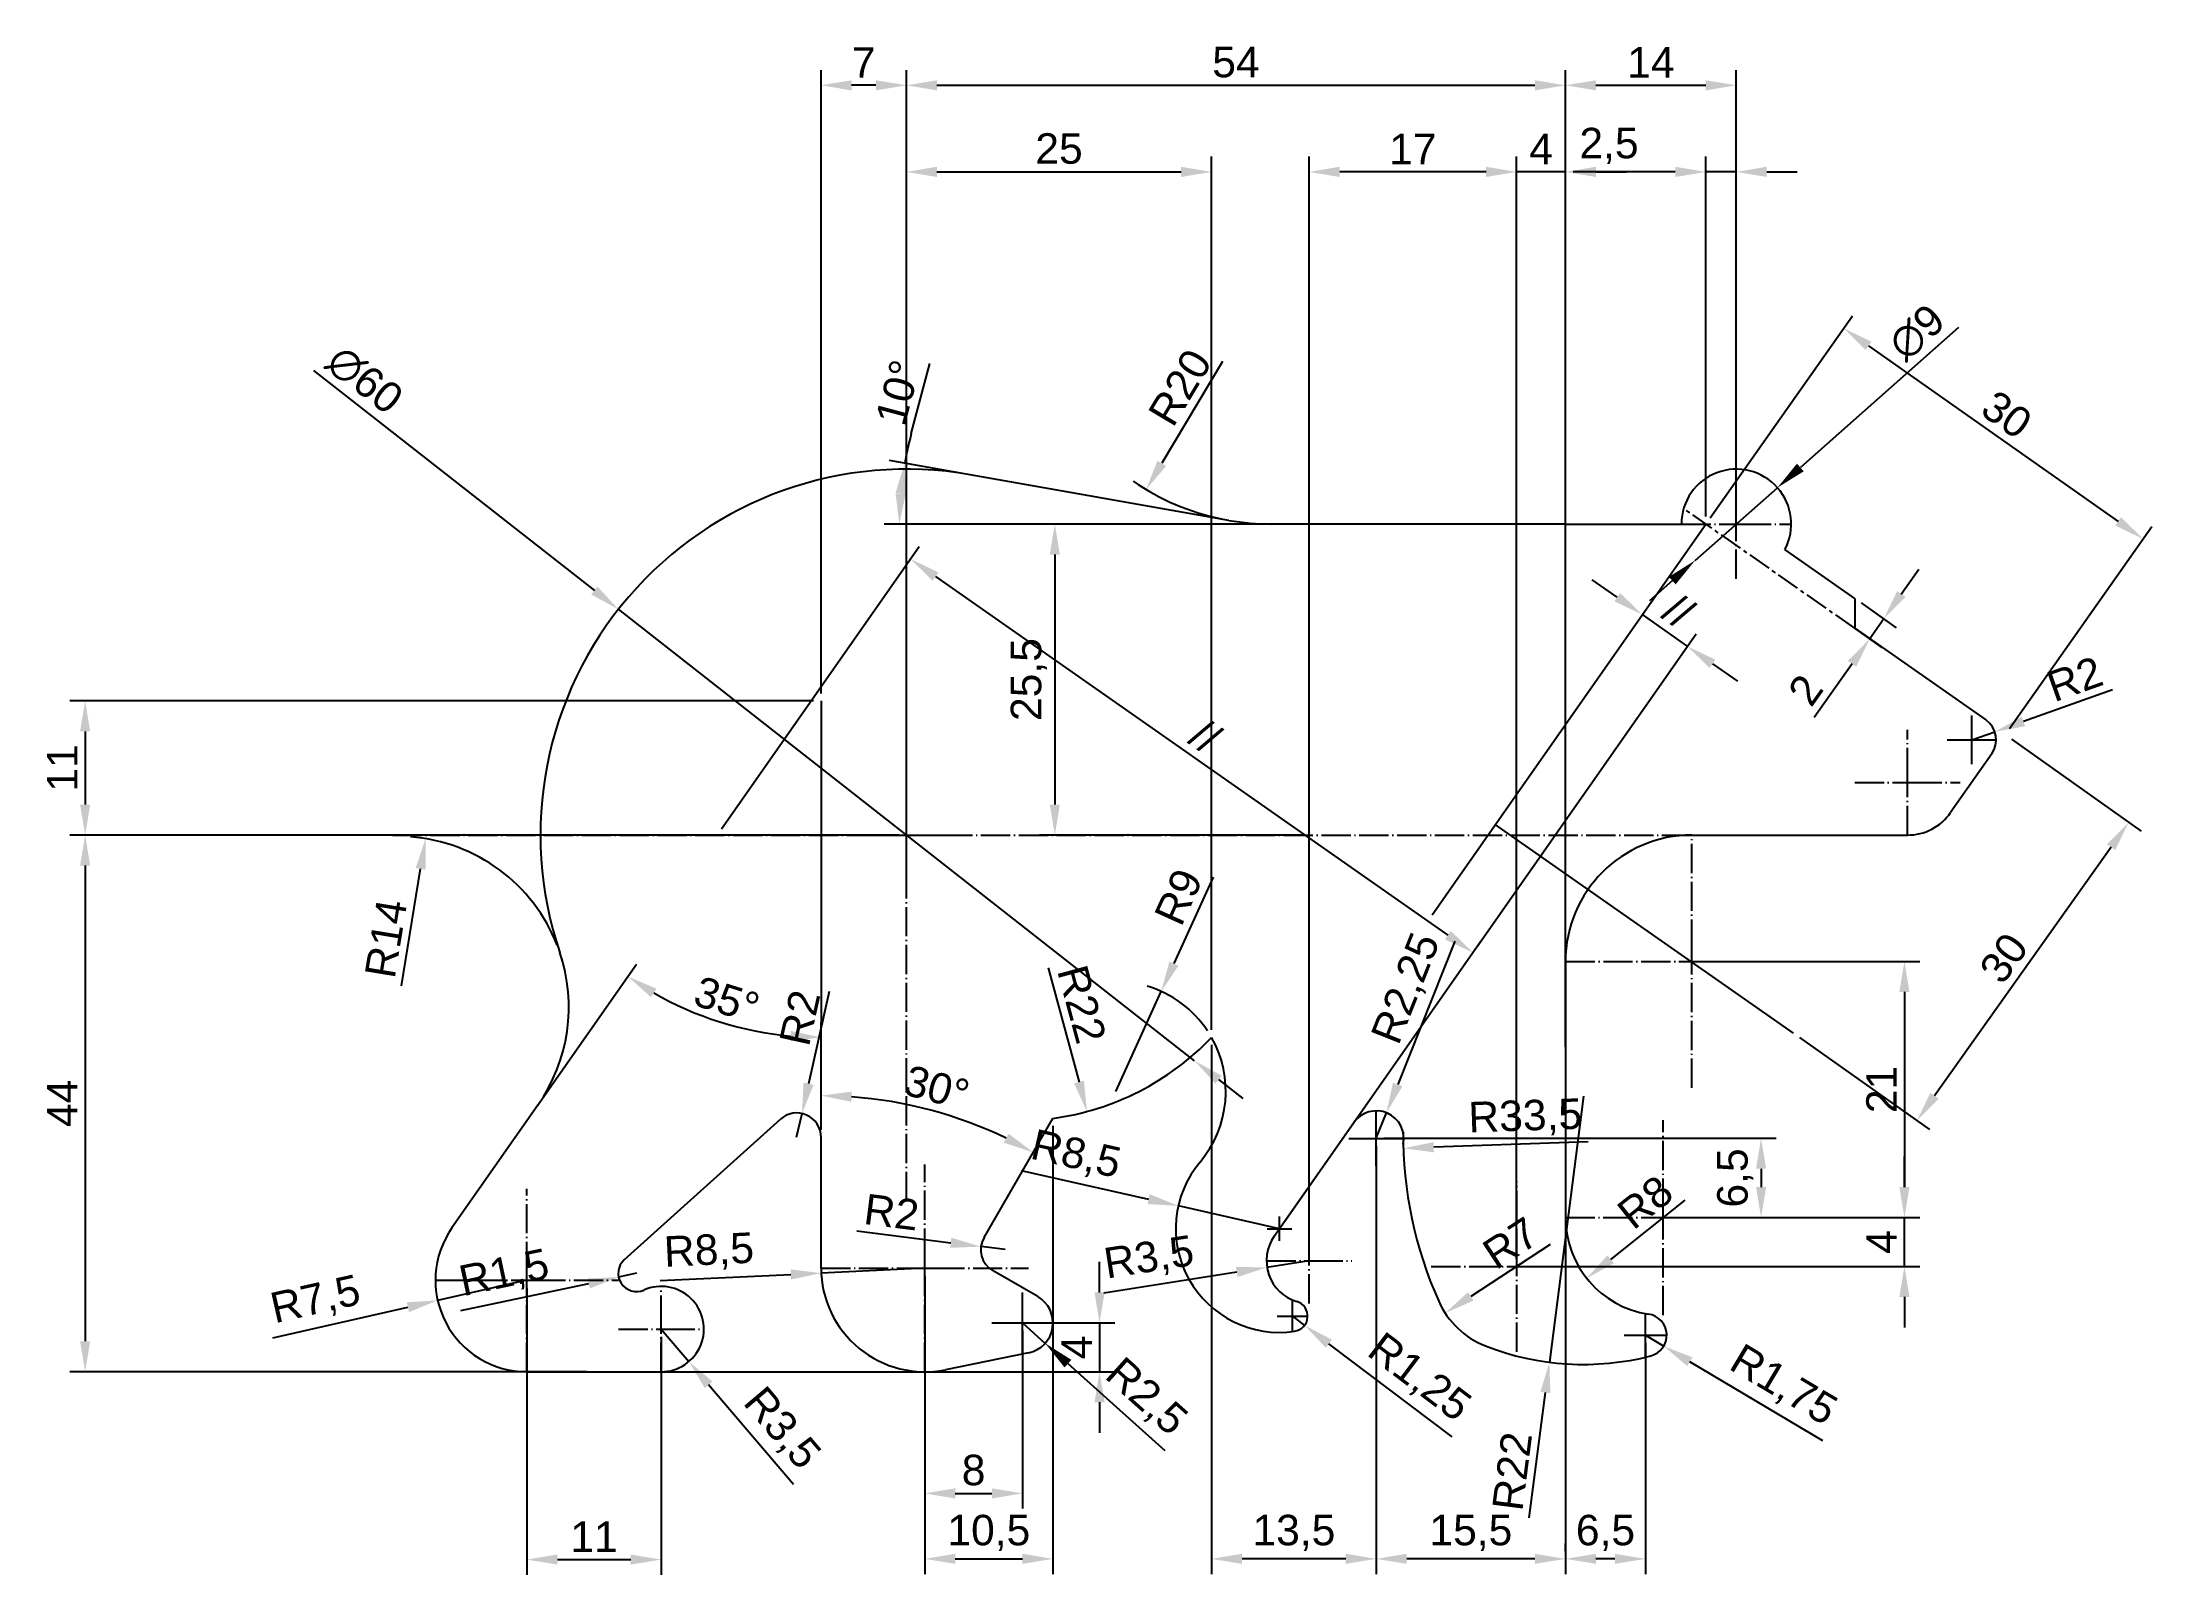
# Model space of a CAD drawing. Header units: millimetres. Extents: x 25 to 198, y 59 to 185.
import ezdxf

# ---------------------------------------------------------------- set-up
doc = ezdxf.new("R2010")
doc.units = ezdxf.units.MM
doc.linetypes.add('ACAD_ISO04W100', pattern=[30, 24, -3, 0, -3])
doc.linetypes.add('CENTER2', pattern=[28.575, 19.05, -3.175, 3.175, -3.175])
for name, color, linetype in [('koty', 3, 'Continuous'), ('koty kružnice', 3, 'Continuous'), ('medved', 7, 'Continuous'), ('osy', 2, 'Continuous')]:
    doc.layers.add(name, color=color, linetype=linetype)
doc.styles.get("Standard").update_dxf_attribs({"font": 'arial.ttf'})
doc.dimstyles.new('ISO-25', dxfattribs={"dimtxt": 2.5, "dimasz": 2.5, "dimexe": 1.25, "dimexo": 0.625, "dimtad": 1, "dimtxsty": 'Standard', "dimcen": 2.5, "dimadec": 0, "dimazin": 0, "dimtfac": 1, "dimtmove": 0, "dimatfit": 3, "dimfxl": 1, "dimarcsym": 0})

msp = doc.modelspace()

# ---------------------------------------------------------------- blocks, each defined once
blk = doc.blocks.new('*U6')
at = {"layer": 'osy', "color": 0, "linetype": 'ACAD_ISO04W100', "ltscale": 0.1, "transparency": 16777216}
for p, q in [((0, 0.75), (0, 7.5)), ((-7.5, 0), (-0.75, 0)), ((0.75, 0), (7.5, 0)), ((0, -7.5), (0, -0.75))]:
    blk.add_line(p, q, dxfattribs=at)
at = {"layer": 'osy', "color": 0, "linetype": 'Continuous', "ltscale": 0.1, "transparency": 16777216}
for p, q in [((-0.75, 0), (0.75, 0)), ((0, -0.75), (0, 0.75))]:
    blk.add_line(p, q, dxfattribs=at)
blk = doc.blocks.new('*U7')
at = {"layer": 'osy', "color": 0, "linetype": 'ACAD_ISO04W100', "ltscale": 0.1, "transparency": 16777216}
for p, q in [((0, 0.35), (0, 3.5)), ((-3.5, 0), (-0.35, 0)), ((0.35, 0), (3.5, 0)), ((0, -3.5), (0, -0.35))]:
    blk.add_line(p, q, dxfattribs=at)
at = {"layer": 'osy', "color": 0, "linetype": 'Continuous', "ltscale": 0.1, "transparency": 16777216}
for p, q in [((-0.35, 0), (0.35, 0)), ((0, -0.35), (0, 0.35))]:
    blk.add_line(p, q, dxfattribs=at)
blk = doc.blocks.new('*U8')
at = {"layer": 'osy', "color": 0, "linetype": 'ACAD_ISO04W100', "ltscale": 0.1, "transparency": 16777216}
for p, q in [((0, 0.85), (0, 8.5)), ((-8.5, 0), (-0.85, 0)), ((0.85, 0), (8.5, 0)), ((0, -8.5), (0, -0.85))]:
    blk.add_line(p, q, dxfattribs=at)
at = {"layer": 'osy', "color": 0, "linetype": 'Continuous', "ltscale": 0.1, "transparency": 16777216}
for p, q in [((-0.85, 0), (0.85, 0)), ((0, -0.85), (0, 0.85))]:
    blk.add_line(p, q, dxfattribs=at)
blk = doc.blocks.new('*U9')
at = {"layer": 'osy', "color": 0, "linetype": 'ACAD_ISO04W100', "ltscale": 0.1, "transparency": 16777216}
for p, q in [((0, 3), (0, 34.48)), ((-42.11, 0), (-3, 0)), ((3, 0), (71.41, 0)), ((0, -30), (0, -3))]:
    blk.add_line(p, q, dxfattribs=at)
at = {"layer": 'osy', "color": 0, "linetype": 'Continuous', "ltscale": 0.1, "transparency": 16777216}
for p, q in [((0, -3), (0, 3)), ((-3, 0), (3, 0))]:
    blk.add_line(p, q, dxfattribs=at)
blk = doc.blocks.new('*U10')
at = {"layer": 'osy', "color": 0, "linetype": 'ACAD_ISO04W100', "ltscale": 0.1, "transparency": 16777216}
for p, q in [((0, 0.45), (0, 4.5)), ((-4.5, 0), (-0.45, 0)), ((0.45, 0), (4.5, 0)), ((0, -4.5), (0, -0.45))]:
    blk.add_line(p, q, dxfattribs=at)
at = {"layer": 'osy', "color": 0, "linetype": 'Continuous', "ltscale": 0.1, "transparency": 16777216}
for p, q in [((-0.45, 0), (0.45, 0)), ((0, -0.45), (0, 0.45))]:
    blk.add_line(p, q, dxfattribs=at)
blk = doc.blocks.new('*U11')
at = {"layer": 'osy', "color": 0, "linetype": 'ACAD_ISO04W100', "ltscale": 0.1, "transparency": 16777216}
for p, q in [((0, 0.8), (0, 8)), ((-8, 0), (-0.8, 0)), ((0.8, 0), (8, 0)), ((0, -8), (0, -0.8))]:
    blk.add_line(p, q, dxfattribs=at)
at = {"layer": 'osy', "color": 0, "linetype": 'Continuous', "ltscale": 0.1, "transparency": 16777216}
for p, q in [((-0.8, 0), (0.8, 0)), ((0, -0.8), (0, 0.8))]:
    blk.add_line(p, q, dxfattribs=at)
blk = doc.blocks.new('*U12')
at = {"layer": 'osy', "color": 0, "linetype": 'ACAD_ISO04W100', "ltscale": 0.1, "transparency": 16777216}
for p, q in [((0, 1.04), (0, 10.36)), ((-10.36, 0), (-1.04, 0)), ((1.04, 0), (10.36, 0)), ((0, -10.36), (0, -1.04))]:
    blk.add_line(p, q, dxfattribs=at)
at = {"layer": 'osy', "color": 0, "linetype": 'Continuous', "ltscale": 0.1, "transparency": 16777216}
for p, q in [((-1.04, 0), (1.04, 0)), ((0, -1.04), (0, 1.04))]:
    blk.add_line(p, q, dxfattribs=at)
blk = doc.blocks.new('*U13')
at = {"layer": 'osy', "color": 0, "linetype": 'ACAD_ISO04W100', "ltscale": 0.1, "transparency": 16777216}
for p, q in [((0, 0.2), (0, 2)), ((-2, 0), (-0.2, 0)), ((0.2, 0), (2, 0)), ((0, -2), (0, -0.2))]:
    blk.add_line(p, q, dxfattribs=at)
at = {"layer": 'osy', "color": 0, "linetype": 'Continuous', "ltscale": 0.1, "transparency": 16777216}
for p, q in [((-0.2, 0), (0.2, 0)), ((0, -0.2), (0, 0.2))]:
    blk.add_line(p, q, dxfattribs=at)
blk = doc.blocks.new('*U14')
at = {"layer": 'osy', "color": 0, "linetype": 'ACAD_ISO04W100', "ltscale": 0.1, "transparency": 16777216}
for p, q in [((0, 0.43), (0, 4.32)), ((-4.32, 0), (-0.43, 0)), ((0.43, 0), (4.32, 0)), ((0, -4.32), (0, -0.43))]:
    blk.add_line(p, q, dxfattribs=at)
at = {"layer": 'osy', "color": 0, "linetype": 'Continuous', "ltscale": 0.1, "transparency": 16777216}
for p, q in [((-0.43, 0), (0.43, 0)), ((0, -0.43), (0, 0.43))]:
    blk.add_line(p, q, dxfattribs=at)
blk = doc.blocks.new('*U15')
at = {"layer": 'osy', "color": 0, "linetype": 'ACAD_ISO04W100', "ltscale": 0.1, "transparency": 16777216}
for p, q in [((0, 0.175), (0, 1.75)), ((-1.75, 0), (-0.175, 0)), ((0.175, 0), (1.75, 0)), ((0, -1.75), (0, -0.175))]:
    blk.add_line(p, q, dxfattribs=at)
at = {"layer": 'osy', "color": 0, "linetype": 'Continuous', "ltscale": 0.1, "transparency": 16777216}
for p, q in [((-0.175, 0), (0.175, 0)), ((0, -0.175), (0, 0.175))]:
    blk.add_line(p, q, dxfattribs=at)
blk = doc.blocks.new('*U18')
at = {"layer": 'osy', "color": 0, "linetype": 'ACAD_ISO04W100', "ltscale": 0.1, "transparency": 16777216}
for p, q in [((0, 0.25), (0, 2.5)), ((-2.5, 0), (-0.25, 0)), ((0.25, 0), (2.5, 0)), ((0, -2.5), (0, -0.25))]:
    blk.add_line(p, q, dxfattribs=at)
at = {"layer": 'osy', "color": 0, "linetype": 'Continuous', "ltscale": 0.1, "transparency": 16777216}
for p, q in [((-0.25, 0), (0.25, 0)), ((0, -0.25), (0, 0.25))]:
    blk.add_line(p, q, dxfattribs=at)
blk = doc.blocks.new('*U19')
at = {"layer": 'osy', "color": 0, "linetype": 'ACAD_ISO04W100', "ltscale": 0.1, "transparency": 16777216}
for p, q in [((0, 0.7), (0, 7)), ((-7, 0), (-0.7, 0)), ((0.7, 0), (7, 0)), ((0, -7), (0, -0.7))]:
    blk.add_line(p, q, dxfattribs=at)
at = {"layer": 'osy', "color": 0, "linetype": 'Continuous', "ltscale": 0.1, "transparency": 16777216}
for p, q in [((-0.7, 0), (0.7, 0)), ((0, -0.7), (0, 0.7))]:
    blk.add_line(p, q, dxfattribs=at)
blk = doc.blocks.new('*D20')
at = {"layer": 'Defpoints', "color": 0, "transparency": 16777216}
for p in [(72.17, 138.38), (119.39, 101.36)]:
    blk.add_point(p, dxfattribs=at)
at = {"layer": 'koty kružnice', "color": 0, "lineweight": -2, "transparency": 16777216}
for p, q in [((47.2, 157.96), (70.21, 139.92)), ((119.39, 101.36), (72.17, 138.38)), ((121.36, 99.82), (123.33, 98.27))]:
    blk.add_line(p, q, dxfattribs=at)
at = {"layer": 'koty kružnice', "color": 0, "transparency": 16777216}
for points in [[(70.46, 140.25), (69.95, 139.59), (72.17, 138.38)], [(121.62, 100.14), (121.1, 99.49), (119.39, 101.36)]]:
    blk.add_solid(points, dxfattribs=at)
at = {"layer": 'koty kružnice', "color": 0, "transparency": 16777216, "insert": (51.38, 157.18), "char_height": 2.5, "attachment_point": 5, "rotation": 321.9034}
blk.add_mtext('∅60', dxfattribs=at)
blk = doc.blocks.new('*D21')
at = {"layer": 'Defpoints', "color": 0, "transparency": 16777216}
for p in [(167.15, 148.35), (160.41, 142.39)]:
    blk.add_point(p, dxfattribs=at)
at = {"layer": 'koty kružnice', "color": 0, "lineweight": -2, "transparency": 16777216}
for p, q in [((181.99, 161.47), (169.03, 150.01)), ((160.41, 142.39), (167.15, 148.35)), ((158.54, 140.73), (156.67, 139.08))]:
    blk.add_line(p, q, dxfattribs=at)
at = {"layer": 'koty kružnice', "color": 0, "transparency": 16777216}
for points in [[(168.75, 150.32), (169.3, 149.69), (167.15, 148.35)], [(158.26, 141.04), (158.81, 140.42), (160.41, 142.39)]]:
    blk.add_solid(points, dxfattribs=at)
at = {"layer": 'koty kružnice', "color": 0, "transparency": 16777216, "insert": (178.58, 161.08), "char_height": 2.5, "attachment_point": 5, "rotation": 41.48}
blk.add_mtext('∅9', dxfattribs=at)
blk = doc.blocks.new('*D22')
at = {"layer": 'Defpoints', "color": 0, "transparency": 16777216}
for p in [(125.68, 165.37), (115.42, 148.2)]:
    blk.add_point(p, dxfattribs=at)
at = {"layer": 'koty kružnice', "color": 0, "lineweight": -2, "transparency": 16777216}
blk.add_line((121.68, 158.69), (116.7, 150.35), dxfattribs=at)
blk.add_arc((125.68, 165.37), 20, 235.5456, 258.2095, dxfattribs=at)
at = {"layer": 'koty kružnice', "color": 0, "transparency": 16777216}
blk.add_solid([(116.34, 150.56), (117.06, 150.13), (115.42, 148.2)], dxfattribs=at)
at = {"layer": 'koty kružnice', "color": 0, "transparency": 16777216, "insert": (118.2, 156.57), "char_height": 2.5, "attachment_point": 5, "rotation": 59.1266}
blk.add_mtext('R20', dxfattribs=at)
blk = doc.blocks.new('*D23')
at = {"layer": 'Defpoints', "color": 0, "transparency": 16777216}
for p in [(184.96, 128.34), (183.07, 127.67)]:
    blk.add_point(p, dxfattribs=at)
at = {"layer": 'koty kružnice', "color": 0, "lineweight": -2, "transparency": 16777216}
for p, q in [((194.62, 131.78), (187.31, 129.18)), ((183.07, 127.67), (184.96, 128.34))]:
    blk.add_line(p, q, dxfattribs=at)
at = {"layer": 'koty kružnice', "color": 0, "transparency": 16777216}
blk.add_solid([(187.17, 129.57), (187.45, 128.79), (184.96, 128.34)], dxfattribs=at)
at = {"layer": 'koty kružnice', "color": 0, "transparency": 16777216, "insert": (191.51, 132.67), "char_height": 2.5, "attachment_point": 5, "rotation": 19.605}
blk.add_mtext('R2', dxfattribs=at)
blk = doc.blocks.new('*D24')
at = {"layer": 'Defpoints', "color": 0, "transparency": 16777216}
for p in [(56.37, 119.57), (54.11, 105.76)]:
    blk.add_point(p, dxfattribs=at)
at = {"layer": 'koty kružnice', "color": 0, "lineweight": -2, "transparency": 16777216}
blk.add_line((54.4, 107.52), (55.97, 117.1), dxfattribs=at)
blk.add_arc((54.11, 105.76), 14, 21.2662, 85.8078, dxfattribs=at)
at = {"layer": 'koty kružnice', "color": 0, "transparency": 16777216}
blk.add_solid([(55.56, 117.17), (56.38, 117.04), (56.37, 119.57)], dxfattribs=at)
at = {"layer": 'koty kružnice', "color": 0, "transparency": 16777216, "insert": (53.12, 111.38), "char_height": 2.5, "attachment_point": 5, "rotation": 80.6921}
blk.add_mtext('R14', dxfattribs=at)
blk = doc.blocks.new('*D25')
at = {"layer": 'Defpoints', "color": 0, "transparency": 16777216}
for p in [(64.68, 83.37), (57.36, 81.72)]:
    blk.add_point(p, dxfattribs=at)
at = {"layer": 'koty kružnice', "color": 0, "lineweight": -2, "transparency": 16777216}
for p, q in [((64.68, 83.37), (57.36, 81.72)), ((43.85, 78.66), (54.92, 81.17))]:
    blk.add_line(p, q, dxfattribs=at)
at = {"layer": 'koty kružnice', "color": 0, "transparency": 16777216}
blk.add_solid([(54.83, 81.57), (55.02, 80.76), (57.36, 81.72)], dxfattribs=at)
at = {"layer": 'koty kružnice', "color": 0, "transparency": 16777216, "insert": (47.38, 81.64), "char_height": 2.5, "attachment_point": 5, "rotation": 12.7307}
blk.add_mtext('R7,5', dxfattribs=at)
blk = doc.blocks.new('*D26')
at = {"layer": 'Defpoints', "color": 0, "transparency": 16777216}
for p in [(75.68, 79.37), (77.95, 76.7)]:
    blk.add_point(p, dxfattribs=at)
at = {"layer": 'koty kružnice', "color": 0, "lineweight": -2, "transparency": 16777216}
for p, q in [((75.68, 79.37), (77.95, 76.7)), ((86.51, 66.64), (79.57, 74.8))]:
    blk.add_line(p, q, dxfattribs=at)
at = {"layer": 'koty kružnice', "color": 0, "transparency": 16777216}
blk.add_solid([(79.89, 75.07), (79.25, 74.53), (77.95, 76.7)], dxfattribs=at)
at = {"layer": 'koty kružnice', "color": 0, "transparency": 16777216, "insert": (85.47, 71.15), "char_height": 2.5, "attachment_point": 5, "rotation": 310.4167}
blk.add_mtext('R3,5', dxfattribs=at)
blk = doc.blocks.new('*D27')
at = {"layer": 'Defpoints', "color": 0, "transparency": 16777216}
for p in [(72.19, 83.63), (73.66, 83.94)]:
    blk.add_point(p, dxfattribs=at)
at = {"layer": 'koty kružnice', "color": 0, "lineweight": -2, "transparency": 16777216}
for p, q in [((59.27, 80.89), (69.75, 83.11)), ((73.66, 83.94), (72.19, 83.63))]:
    blk.add_line(p, q, dxfattribs=at)
at = {"layer": 'koty kružnice', "color": 0, "transparency": 16777216}
blk.add_solid([(69.66, 83.52), (69.83, 82.7), (72.19, 83.63)], dxfattribs=at)
at = {"layer": 'koty kružnice', "color": 0, "transparency": 16777216, "insert": (62.84, 83.82), "char_height": 2.5, "attachment_point": 5, "rotation": 11.9917}
blk.add_mtext('R1,5', dxfattribs=at)
blk = doc.blocks.new('*D28')
at = {"layer": 'Defpoints', "color": 0, "transparency": 16777216}
for p in [(87.22, 97.04), (86.78, 95.09)]:
    blk.add_point(p, dxfattribs=at)
at = {"layer": 'koty kružnice', "color": 0, "lineweight": -2, "transparency": 16777216}
for p, q in [((89.44, 107.05), (87.76, 99.48)), ((86.78, 95.09), (87.22, 97.04))]:
    blk.add_line(p, q, dxfattribs=at)
at = {"layer": 'koty kružnice', "color": 0, "transparency": 16777216}
blk.add_solid([(87.35, 99.57), (88.17, 99.39), (87.22, 97.04)], dxfattribs=at)
at = {"layer": 'koty kružnice', "color": 0, "transparency": 16777216, "insert": (87.04, 104.89), "char_height": 2.5, "attachment_point": 5, "rotation": 77.4739}
blk.add_mtext('R2', dxfattribs=at)
blk = doc.blocks.new('*D29')
at = {"layer": 'Defpoints', "color": 0, "transparency": 16777216}
for p in [(88.79, 83.96), (97.28, 84.37)]:
    blk.add_point(p, dxfattribs=at)
at = {"layer": 'koty kružnice', "color": 0, "lineweight": -2, "transparency": 16777216}
for p, q in [((75.59, 83.34), (86.3, 83.85)), ((97.28, 84.37), (88.79, 83.96))]:
    blk.add_line(p, q, dxfattribs=at)
at = {"layer": 'koty kružnice', "color": 0, "transparency": 16777216}
blk.add_solid([(86.28, 84.26), (86.32, 83.43), (88.79, 83.96)], dxfattribs=at)
at = {"layer": 'koty kružnice', "color": 0, "transparency": 16777216, "insert": (79.6, 85.66), "char_height": 2.5, "attachment_point": 5, "rotation": 2.729}
blk.add_mtext('R8,5', dxfattribs=at)
blk = doc.blocks.new('*D30')
at = {"layer": 'Defpoints', "color": 0, "transparency": 16777216}
for p in [(105.28, 79.87), (107.15, 78.2)]:
    blk.add_point(p, dxfattribs=at)
at = {"layer": 'koty kružnice', "color": 0, "lineweight": -2, "transparency": 16777216}
for p, q in [((105.28, 79.87), (107.15, 78.2)), ((116.99, 69.39), (109.01, 76.54))]:
    blk.add_line(p, q, dxfattribs=at)
at = {"layer": 'koty kružnice', "color": 0, "transparency": 16777216}
blk.add_solid([(109.29, 76.85), (108.73, 76.22), (107.15, 78.2)], dxfattribs=at)
at = {"layer": 'koty kružnice', "color": 0, "transparency": 16777216, "insert": (115.35, 73.72), "char_height": 2.5, "attachment_point": 5, "rotation": 318.1823}
blk.add_mtext('R2,5', dxfattribs=at)
blk = doc.blocks.new('*D31')
at = {"layer": 'Defpoints', "color": 0, "transparency": 16777216}
for p in [(101.89, 86.13), (103.87, 85.88)]:
    blk.add_point(p, dxfattribs=at)
at = {"layer": 'koty kružnice', "color": 0, "lineweight": -2, "transparency": 16777216}
for p, q in [((91.71, 87.42), (99.41, 86.45)), ((103.87, 85.88), (101.89, 86.13))]:
    blk.add_line(p, q, dxfattribs=at)
at = {"layer": 'koty kružnice', "color": 0, "transparency": 16777216}
blk.add_solid([(99.46, 86.86), (99.36, 86.03), (101.89, 86.13)], dxfattribs=at)
at = {"layer": 'koty kružnice', "color": 0, "transparency": 16777216, "insert": (94.56, 88.96), "char_height": 2.5, "attachment_point": 5, "rotation": 352.772}
blk.add_mtext('R2', dxfattribs=at)
blk = doc.blocks.new('*D38')
at = {"layer": 'Defpoints', "color": 0, "transparency": 16777216}
for p in [(169.97, 95.33), (136.49, 94.19)]:
    blk.add_point(p, dxfattribs=at)
at = {"layer": 'koty kružnice', "color": 0, "lineweight": -2, "transparency": 16777216}
blk.add_line((151.64, 94.71), (138.99, 94.27), dxfattribs=at)
at = {"layer": 'koty kružnice', "color": 0, "transparency": 16777216}
blk.add_solid([(138.97, 94.69), (139, 93.86), (136.49, 94.19)], dxfattribs=at)
at = {"layer": 'koty kružnice', "color": 0, "transparency": 16777216, "insert": (146.49, 96.66), "char_height": 2.5, "attachment_point": 5, "rotation": 1.9567}
blk.add_mtext('R33,5', dxfattribs=at)
blk = doc.blocks.new('*D39')
at = {"layer": 'Defpoints', "color": 0, "transparency": 16777216}
for p in [(145.78, 84.51), (139.92, 80.68)]:
    blk.add_point(p, dxfattribs=at)
at = {"layer": 'koty kružnice', "color": 0, "lineweight": -2, "transparency": 16777216}
blk.add_line((148.53, 86.3), (142.02, 82.04), dxfattribs=at)
at = {"layer": 'koty kružnice', "color": 0, "transparency": 16777216}
blk.add_solid([(141.79, 82.39), (142.24, 81.7), (139.92, 80.68)], dxfattribs=at)
at = {"layer": 'koty kružnice', "color": 0, "transparency": 16777216, "insert": (145.29, 86.43), "char_height": 2.5, "attachment_point": 5, "rotation": 33.1685}
blk.add_mtext('R7', dxfattribs=at)
blk = doc.blocks.new('*D40')
at = {"layer": 'Defpoints', "color": 0, "transparency": 16777216}
for p in [(151.26, 98.47), (148.46, 76.65)]:
    blk.add_point(p, dxfattribs=at)
at = {"layer": 'koty kružnice', "color": 0, "lineweight": -2, "transparency": 16777216}
for p, q in [((151.26, 98.47), (148.46, 76.65)), ((146.82, 63.9), (148.14, 74.17))]:
    blk.add_line(p, q, dxfattribs=at)
at = {"layer": 'koty kružnice', "color": 0, "transparency": 16777216}
blk.add_solid([(147.73, 74.22), (148.55, 74.12), (148.46, 76.65)], dxfattribs=at)
at = {"layer": 'koty kružnice', "color": 0, "transparency": 16777216, "insert": (145.41, 67.71), "char_height": 2.5, "attachment_point": 5, "rotation": 82.6823}
blk.add_mtext('R22', dxfattribs=at)
blk = doc.blocks.new('*D41')
at = {"layer": 'Defpoints', "color": 0, "transparency": 16777216}
for p in [(156.33, 78.87), (157.83, 77.97)]:
    blk.add_point(p, dxfattribs=at)
at = {"layer": 'koty kružnice', "color": 0, "lineweight": -2, "transparency": 16777216}
for p, q in [((156.33, 78.87), (157.83, 77.97)), ((170.86, 70.22), (159.98, 76.69))]:
    blk.add_line(p, q, dxfattribs=at)
at = {"layer": 'koty kružnice', "color": 0, "transparency": 16777216}
blk.add_solid([(160.19, 77.05), (159.77, 76.33), (157.83, 77.97)], dxfattribs=at)
at = {"layer": 'koty kružnice', "color": 0, "transparency": 16777216, "insert": (167.58, 74.65), "char_height": 2.5, "attachment_point": 5, "rotation": 329.2501}
blk.add_mtext('R1,75', dxfattribs=at)
blk = doc.blocks.new('*D42')
at = {"layer": 'Defpoints', "color": 0, "transparency": 16777216}
for p in [(157.78, 88.51), (151.52, 83.53)]:
    blk.add_point(p, dxfattribs=at)
at = {"layer": 'koty kružnice', "color": 0, "lineweight": -2, "transparency": 16777216}
blk.add_line((159.57, 89.93), (153.48, 85.08), dxfattribs=at)
at = {"layer": 'koty kružnice', "color": 0, "transparency": 16777216}
blk.add_solid([(153.22, 85.41), (153.74, 84.76), (151.52, 83.53)], dxfattribs=at)
at = {"layer": 'koty kružnice', "color": 0, "transparency": 16777216, "insert": (156.32, 89.77), "char_height": 2.5, "attachment_point": 5, "rotation": 38.5092}
blk.add_mtext('R8', dxfattribs=at)
blk = doc.blocks.new('*D43')
at = {"layer": 'Defpoints', "color": 0, "transparency": 16777216}
for p in [(100.99, 149.41), (95.24, 147.04), (122.21, 145.67), (125.68, 145.37), (149.78, 145.37)]:
    blk.add_point(p, dxfattribs=at)
at = {"layer": 'koty', "color": 0, "lineweight": -2, "transparency": 16777216}
for p, q in [((96.17, 152.8), (97.7, 158.52)), ((100.38, 149.52), (94.4, 150.58)), ((123.3, 145.37), (93.94, 145.37))]:
    blk.add_line(p, q, dxfattribs=at)
for start, end in [(165.0135, 170), (174.9865, 175.0135)]:
    blk.add_arc((123.93, 145.37), 28.73, start, end, dxfattribs=at)
at = {"layer": 'koty', "color": 0, "transparency": 16777216}
for points in [[(94.89, 147.93), (95.72, 147.83), (95.63, 150.36)], [(95.72, 147.85), (94.89, 147.88), (95.19, 145.37)]]:
    blk.add_solid(points, dxfattribs=at)
at = {"layer": 'koty', "color": 0, "transparency": 16777216, "insert": (95.1, 156.15), "char_height": 2.5, "attachment_point": 5, "rotation": 75.0135}
blk.add_mtext('10°', dxfattribs=at)
blk = doc.blocks.new('*D45')
at = {"layer": 'Defpoints', "color": 0, "transparency": 16777216}
for p in [(64.68, 83.37), (75.68, 79.37), (75.68, 60.47)]:
    blk.add_point(p, dxfattribs=at)
at = {"layer": 'koty', "color": 0, "lineweight": -2, "transparency": 16777216}
for p, q in [((64.68, 82.74), (64.68, 59.22)), ((75.68, 78.74), (75.68, 59.22)), ((67.18, 60.47), (73.18, 60.47))]:
    blk.add_line(p, q, dxfattribs=at)
at = {"layer": 'koty', "color": 0, "transparency": 16777216}
for points in [[(67.18, 60.89), (67.18, 60.06), (64.68, 60.47)], [(73.18, 60.89), (73.18, 60.06), (75.68, 60.47)]]:
    blk.add_solid(points, dxfattribs=at)
at = {"layer": 'koty', "color": 0, "transparency": 16777216, "insert": (70.18, 62.35), "char_height": 2.5, "attachment_point": 5}
blk.add_mtext('11', dxfattribs=at)
blk = doc.blocks.new('*D46')
at = {"layer": 'Defpoints', "color": 0, "transparency": 16777216}
for p in [(95.78, 119.87), (28.48, 75.87), (70.18, 75.87)]:
    blk.add_point(p, dxfattribs=at)
at = {"layer": 'koty', "color": 0, "lineweight": -2, "transparency": 16777216}
for p, q in [((95.16, 119.87), (27.23, 119.87)), ((28.48, 117.37), (28.48, 78.37)), ((69.55, 75.87), (27.23, 75.87))]:
    blk.add_line(p, q, dxfattribs=at)
at = {"layer": 'koty', "color": 0, "transparency": 16777216}
for points in [[(28.06, 117.37), (28.89, 117.37), (28.48, 119.87)], [(28.06, 78.37), (28.89, 78.37), (28.48, 75.87)]]:
    blk.add_solid(points, dxfattribs=at)
at = {"layer": 'koty', "color": 0, "transparency": 16777216, "insert": (26.6, 97.87), "char_height": 2.5, "attachment_point": 5, "rotation": 90}
blk.add_mtext('44', dxfattribs=at)
blk = doc.blocks.new('*D48')
at = {"layer": 'Defpoints', "color": 0, "transparency": 16777216}
for p in [(88.78, 130.87), (28.48, 119.87), (95.78, 119.87)]:
    blk.add_point(p, dxfattribs=at)
at = {"layer": 'koty', "color": 0, "lineweight": -2, "transparency": 16777216}
for p, q in [((88.16, 130.87), (27.23, 130.87)), ((28.48, 128.37), (28.48, 122.37)), ((95.16, 119.87), (27.23, 119.87))]:
    blk.add_line(p, q, dxfattribs=at)
at = {"layer": 'koty', "color": 0, "transparency": 16777216}
for points in [[(28.06, 128.37), (28.89, 128.37), (28.48, 130.87)], [(28.06, 122.37), (28.89, 122.37), (28.48, 119.87)]]:
    blk.add_solid(points, dxfattribs=at)
at = {"layer": 'koty', "color": 0, "transparency": 16777216, "insert": (26.6, 125.37), "char_height": 2.5, "attachment_point": 5, "rotation": 90}
blk.add_mtext('11', dxfattribs=at)
blk = doc.blocks.new('*D49')
at = {"layer": 'Defpoints', "color": 0, "transparency": 16777216}
for p in [(88.78, 181.34), (88.78, 130.87), (95.78, 119.87)]:
    blk.add_point(p, dxfattribs=at)
at = {"layer": 'koty', "color": 0, "lineweight": -2, "transparency": 16777216}
for p, q in [((88.78, 131.49), (88.78, 182.59)), ((95.78, 120.49), (95.78, 182.59)), ((93.28, 181.34), (91.28, 181.34))]:
    blk.add_line(p, q, dxfattribs=at)
at = {"layer": 'koty', "color": 0, "transparency": 16777216}
for points in [[(91.28, 181.75), (91.28, 180.92), (88.78, 181.34)], [(93.28, 181.75), (93.28, 180.92), (95.78, 181.34)]]:
    blk.add_solid(points, dxfattribs=at)
at = {"layer": 'koty', "color": 0, "transparency": 16777216, "insert": (92.28, 183.21), "char_height": 2.5, "attachment_point": 5}
blk.add_mtext('7', dxfattribs=at)
blk = doc.blocks.new('*D50')
at = {"layer": 'Defpoints', "color": 0, "transparency": 16777216}
for p in [(149.78, 181.34), (95.78, 119.87), (149.78, 101.88)]:
    blk.add_point(p, dxfattribs=at)
at = {"layer": 'koty', "color": 0, "lineweight": -2, "transparency": 16777216}
for p, q in [((95.78, 120.49), (95.78, 182.59)), ((149.78, 102.5), (149.78, 182.59)), ((98.28, 181.34), (147.28, 181.34))]:
    blk.add_line(p, q, dxfattribs=at)
at = {"layer": 'koty', "color": 0, "transparency": 16777216}
for points in [[(98.28, 181.75), (98.28, 180.92), (95.78, 181.34)], [(147.28, 181.75), (147.28, 180.92), (149.78, 181.34)]]:
    blk.add_solid(points, dxfattribs=at)
at = {"layer": 'koty', "color": 0, "transparency": 16777216, "insert": (122.78, 183.23), "char_height": 2.5, "attachment_point": 5}
blk.add_mtext('54', dxfattribs=at)
blk = doc.blocks.new('*D51')
at = {"layer": 'Defpoints', "color": 0, "transparency": 16777216}
for p in [(149.78, 181.34), (163.78, 181.34), (163.78, 145.37)]:
    blk.add_point(p, dxfattribs=at)
at = {"layer": 'koty', "color": 0, "lineweight": -2, "transparency": 16777216}
for p, q in [((149.78, 181.96), (149.78, 182.59)), ((163.78, 145.99), (163.78, 182.59)), ((152.28, 181.34), (161.28, 181.34))]:
    blk.add_line(p, q, dxfattribs=at)
at = {"layer": 'koty', "color": 0, "transparency": 16777216}
for points in [[(152.28, 181.75), (152.28, 180.92), (149.78, 181.34)], [(161.28, 181.75), (161.28, 180.92), (163.78, 181.34)]]:
    blk.add_solid(points, dxfattribs=at)
at = {"layer": 'koty', "color": 0, "transparency": 16777216, "insert": (156.78, 183.22), "char_height": 2.5, "attachment_point": 5}
blk.add_mtext('14', dxfattribs=at)
blk = doc.blocks.new('*D52')
at = {"layer": 'Defpoints', "color": 0, "transparency": 16777216}
for p in [(161.28, 174.24), (161.28, 145.37), (163.78, 145.37)]:
    blk.add_point(p, dxfattribs=at)
at = {"layer": 'koty', "color": 0, "lineweight": -2, "transparency": 16777216}
for p, q in [((161.28, 145.99), (161.28, 175.49)), ((163.78, 145.99), (163.78, 175.49)), ((158.78, 174.24), (150.42, 174.24)), ((163.78, 174.24), (161.28, 174.24)), ((166.28, 174.24), (168.78, 174.24))]:
    blk.add_line(p, q, dxfattribs=at)
at = {"layer": 'koty', "color": 0, "transparency": 16777216}
for points in [[(158.78, 174.66), (158.78, 173.82), (161.28, 174.24)], [(166.28, 174.66), (166.28, 173.82), (163.78, 174.24)]]:
    blk.add_solid(points, dxfattribs=at)
at = {"layer": 'koty', "color": 0, "transparency": 16777216, "insert": (153.35, 176.37), "char_height": 2.5, "attachment_point": 5}
blk.add_mtext('2,5', dxfattribs=at)
blk = doc.blocks.new('*D53')
at = {"layer": 'Defpoints', "color": 0, "transparency": 16777216}
for p in [(145.78, 174.24), (149.78, 145.37), (145.78, 84.51)]:
    blk.add_point(p, dxfattribs=at)
at = {"layer": 'koty', "color": 0, "lineweight": -2, "transparency": 16777216}
for p, q in [((145.78, 85.13), (145.78, 175.49)), ((149.78, 145.99), (149.78, 175.49)), ((143.28, 174.24), (140.78, 174.24)), ((149.78, 174.24), (145.78, 174.24)), ((152.28, 174.24), (154.78, 174.24))]:
    blk.add_line(p, q, dxfattribs=at)
at = {"layer": 'koty', "color": 0, "transparency": 16777216}
for points in [[(143.28, 174.66), (143.28, 173.82), (145.78, 174.24)], [(152.28, 174.66), (152.28, 173.82), (149.78, 174.24)]]:
    blk.add_solid(points, dxfattribs=at)
at = {"layer": 'koty', "color": 0, "transparency": 16777216, "insert": (147.78, 176.12), "char_height": 2.5, "attachment_point": 5}
blk.add_mtext('4', dxfattribs=at)
blk = doc.blocks.new('*D54')
at = {"layer": 'Defpoints', "color": 0, "transparency": 16777216}
for p in [(128.78, 174.24), (128.78, 85.42), (145.78, 84.51)]:
    blk.add_point(p, dxfattribs=at)
at = {"layer": 'koty', "color": 0, "lineweight": -2, "transparency": 16777216}
for p, q in [((128.78, 86.04), (128.78, 175.49)), ((145.78, 85.13), (145.78, 175.49)), ((143.28, 174.24), (131.28, 174.24))]:
    blk.add_line(p, q, dxfattribs=at)
at = {"layer": 'koty', "color": 0, "transparency": 16777216}
for points in [[(131.28, 174.66), (131.28, 173.82), (128.78, 174.24)], [(143.28, 174.66), (143.28, 173.82), (145.78, 174.24)]]:
    blk.add_solid(points, dxfattribs=at)
at = {"layer": 'koty', "color": 0, "transparency": 16777216, "insert": (137.28, 176.12), "char_height": 2.5, "attachment_point": 5}
blk.add_mtext('17', dxfattribs=at)
blk = doc.blocks.new('*D55')
at = {"layer": 'Defpoints', "color": 0, "transparency": 16777216}
for p in [(120.78, 174.24), (95.78, 119.87), (120.78, 103.29)]:
    blk.add_point(p, dxfattribs=at)
at = {"layer": 'koty', "color": 0, "lineweight": -2, "transparency": 16777216}
for p, q in [((95.78, 120.49), (95.78, 175.49)), ((120.78, 103.91), (120.78, 175.49)), ((98.28, 174.24), (118.28, 174.24))]:
    blk.add_line(p, q, dxfattribs=at)
at = {"layer": 'koty', "color": 0, "transparency": 16777216}
for points in [[(98.28, 174.66), (98.28, 173.82), (95.78, 174.24)], [(118.28, 174.66), (118.28, 173.82), (120.78, 174.24)]]:
    blk.add_solid(points, dxfattribs=at)
at = {"layer": 'koty', "color": 0, "transparency": 16777216, "insert": (108.28, 176.14), "char_height": 2.5, "attachment_point": 5}
blk.add_mtext('25', dxfattribs=at)
blk = doc.blocks.new('*D56')
at = {"layer": 'Defpoints', "color": 0, "transparency": 16777216}
for p in [(161.28, 145.37), (197.11, 144.15), (185.82, 128.1)]:
    blk.add_point(p, dxfattribs=at)
at = {"layer": 'koty', "color": 0, "lineweight": -2, "transparency": 16777216}
for p, q in [((161.64, 145.88), (173.3, 162.44)), ((174.62, 159.98), (195.07, 145.59)), ((186.18, 128.61), (197.83, 145.17))]:
    blk.add_line(p, q, dxfattribs=at)
at = {"layer": 'koty', "color": 0, "transparency": 16777216}
for points in [[(174.86, 160.32), (174.38, 159.64), (172.58, 161.42)], [(195.31, 145.93), (194.83, 145.25), (197.11, 144.15)]]:
    blk.add_solid(points, dxfattribs=at)
at = {"layer": 'koty', "color": 0, "transparency": 16777216, "insert": (185.94, 154.34), "char_height": 2.5, "attachment_point": 5, "rotation": 324.8611}
blk.add_mtext('30', dxfattribs=at)
blk = doc.blocks.new('*D57')
at = {"layer": 'Defpoints', "color": 0, "transparency": 16777216}
for p in [(185.82, 128.1), (168.46, 103.63), (178.58, 96.45)]:
    blk.add_point(p, dxfattribs=at)
at = {"layer": 'koty', "color": 0, "lineweight": -2, "transparency": 16777216}
for p, q in [((186.33, 127.74), (196.96, 120.2)), ((194.49, 118.88), (180.02, 98.49)), ((168.97, 103.27), (179.6, 95.73))]:
    blk.add_line(p, q, dxfattribs=at)
at = {"layer": 'koty', "color": 0, "transparency": 16777216}
for points in [[(194.15, 119.12), (194.83, 118.64), (195.94, 120.92)], [(179.68, 98.73), (180.36, 98.25), (178.58, 96.45)]]:
    blk.add_solid(points, dxfattribs=at)
at = {"layer": 'koty', "color": 0, "transparency": 16777216, "insert": (185.71, 109.79), "char_height": 2.5, "attachment_point": 5, "rotation": 54.6446}
blk.add_mtext('30', dxfattribs=at)
blk = doc.blocks.new('*D58')
at = {"layer": 'Defpoints', "color": 0, "transparency": 16777216}
for p in [(173.49, 139.26), (172.33, 137.63), (174.71, 135.95)]:
    blk.add_point(p, dxfattribs=at)
at = {"layer": 'koty', "color": 0, "lineweight": -2, "transparency": 16777216}
for p, q in [((177.3, 139.63), (178.75, 141.67)), ((174, 138.9), (176.88, 136.87)), ((172.84, 137.27), (175.73, 135.23)), ((175.86, 137.59), (174.71, 135.95)), ((173.27, 133.91), (170.15, 129.5))]:
    blk.add_line(p, q, dxfattribs=at)
at = {"layer": 'koty', "color": 0, "transparency": 16777216}
for points in [[(176.96, 139.87), (177.65, 139.39), (175.86, 137.59)], [(172.93, 134.15), (173.61, 133.67), (174.71, 135.95)]]:
    blk.add_solid(points, dxfattribs=at)
at = {"layer": 'koty', "color": 0, "transparency": 16777216, "insert": (169.45, 131.77), "char_height": 2.5, "attachment_point": 5, "rotation": 54.7662}
blk.add_mtext('2', dxfattribs=at)
blk = doc.blocks.new('*D59')
at = {"layer": 'Defpoints', "color": 0, "transparency": 16777216}
for p in [(128.78, 145.37), (107.94, 119.87), (128.78, 119.87)]:
    blk.add_point(p, dxfattribs=at)
at = {"layer": 'koty', "color": 0, "lineweight": -2, "transparency": 16777216}
for p, q in [((128.16, 145.37), (106.69, 145.37)), ((107.94, 142.87), (107.94, 122.37)), ((128.16, 119.87), (106.69, 119.87))]:
    blk.add_line(p, q, dxfattribs=at)
at = {"layer": 'koty', "color": 0, "transparency": 16777216}
for points in [[(107.52, 142.87), (108.35, 142.87), (107.94, 145.37)], [(107.52, 122.37), (108.35, 122.37), (107.94, 119.87)]]:
    blk.add_solid(points, dxfattribs=at)
at = {"layer": 'koty', "color": 0, "transparency": 16777216, "insert": (105.81, 132.62), "char_height": 2.5, "attachment_point": 5, "rotation": 90}
blk.add_mtext('25,5', dxfattribs=at)
blk = doc.blocks.new('*D61')
at = {"layer": 'Defpoints', "color": 0, "transparency": 16777216}
for p in [(109.12, 98.97), (88.78, 95.09), (100.67, 96.41), (102.14, 86.88), (88.78, 84.37)]:
    blk.add_point(p, dxfattribs=at)
at = {"layer": 'koty', "color": 0, "lineweight": -2, "transparency": 16777216}
blk.add_line((88.78, 95.71), (88.78, 99.76), dxfattribs=at)
blk.add_arc((88.78, 63.74), 34.76, 64.1212, 85.8788, dxfattribs=at)
at = {"layer": 'koty', "color": 0, "transparency": 16777216}
for points in [[(91.27, 98), (91.3, 98.84), (88.78, 98.51)], [(104.15, 95.39), (103.76, 94.65), (106.17, 93.85)]]:
    blk.add_solid(points, dxfattribs=at)
at = {"layer": 'koty', "color": 0, "transparency": 16777216, "insert": (98.27, 99.16), "char_height": 2.5, "attachment_point": 5, "rotation": 345}
blk.add_mtext('30°', dxfattribs=at)
blk = doc.blocks.new('*D62')
at = {"layer": 'Defpoints', "color": 0, "transparency": 16777216}
for p in [(160.15, 109.51), (157.78, 88.51), (177.56, 88.51)]:
    blk.add_point(p, dxfattribs=at)
at = {"layer": 'koty', "color": 0, "lineweight": -2, "transparency": 16777216}
for p, q in [((160.77, 109.51), (178.81, 109.51)), ((177.56, 107.01), (177.56, 91.01)), ((158.41, 88.51), (178.81, 88.51))]:
    blk.add_line(p, q, dxfattribs=at)
at = {"layer": 'koty', "color": 0, "transparency": 16777216}
for points in [[(177.14, 107.01), (177.97, 107.01), (177.56, 109.51)], [(177.14, 91.01), (177.97, 91.01), (177.56, 88.51)]]:
    blk.add_solid(points, dxfattribs=at)
at = {"layer": 'koty', "color": 0, "transparency": 16777216, "insert": (175.68, 99.01), "char_height": 2.5, "attachment_point": 5, "rotation": 90}
blk.add_mtext('21', dxfattribs=at)
blk = doc.blocks.new('*U66')
at = {"layer": 'osy', "color": 0, "linetype": 'ACAD_ISO04W100', "ltscale": 0.1, "transparency": 16777216}
for p, q in [((0, 0.225), (0, 2.25)), ((-2.25, 0), (-0.225, 0)), ((0.225, 0), (2.25, 0)), ((0, -2.25), (0, -0.225))]:
    blk.add_line(p, q, dxfattribs=at)
at = {"layer": 'osy', "color": 0, "linetype": 'Continuous', "ltscale": 0.1, "transparency": 16777216}
for p, q in [((-0.225, 0), (0.225, 0)), ((0, -0.225), (0, 0.225))]:
    blk.add_line(p, q, dxfattribs=at)
blk = doc.blocks.new('*D68')
at = {"layer": 'Defpoints', "color": 0, "transparency": 16777216}
for p in [(135.11, 97.1), (134.28, 95.01)]:
    blk.add_point(p, dxfattribs=at)
at = {"layer": 'koty kružnice', "color": 0, "lineweight": -2, "transparency": 16777216}
for p, q in [((140.71, 111.18), (136.04, 99.42)), ((134.28, 95.01), (135.11, 97.1))]:
    blk.add_line(p, q, dxfattribs=at)
at = {"layer": 'koty kružnice', "color": 0, "transparency": 16777216}
blk.add_solid([(135.65, 99.57), (136.42, 99.27), (135.11, 97.1)], dxfattribs=at)
at = {"layer": 'koty kružnice', "color": 0, "transparency": 16777216, "insert": (136.86, 107.25), "char_height": 2.5, "attachment_point": 5, "rotation": 68.3293}
blk.add_mtext('R2,25', dxfattribs=at)
blk = doc.blocks.new('*D72')
at = {"layer": 'Defpoints', "color": 0, "transparency": 16777216}
for p in [(104.84, 118.45), (110.57, 97.21)]:
    blk.add_point(p, dxfattribs=at)
at = {"layer": 'koty kružnice', "color": 0, "lineweight": -2, "transparency": 16777216}
blk.add_line((107.39, 108.98), (109.92, 99.62), dxfattribs=at)
at = {"layer": 'koty kružnice', "color": 0, "transparency": 16777216}
blk.add_solid([(110.32, 99.73), (109.52, 99.51), (110.57, 97.21)], dxfattribs=at)
at = {"layer": 'koty kružnice', "color": 0, "transparency": 16777216, "insert": (110.15, 106), "char_height": 2.5, "attachment_point": 5, "rotation": 285.0908}
blk.add_mtext('R22', dxfattribs=at)
blk = doc.blocks.new('*D74')
at = {"layer": 'Defpoints', "color": 0, "transparency": 16777216}
for p in [(134.28, 95.01), (157.78, 88.51), (165.81, 88.51)]:
    blk.add_point(p, dxfattribs=at)
at = {"layer": 'koty', "color": 0, "lineweight": -2, "transparency": 16777216}
for p, q in [((134.91, 95.01), (167.06, 95.01)), ((165.81, 92.51), (165.81, 91.01)), ((158.41, 88.51), (167.06, 88.51))]:
    blk.add_line(p, q, dxfattribs=at)
at = {"layer": 'koty', "color": 0, "transparency": 16777216}
for points in [[(165.4, 92.51), (166.23, 92.51), (165.81, 95.01)], [(165.4, 91.01), (166.23, 91.01), (165.81, 88.51)]]:
    blk.add_solid(points, dxfattribs=at)
at = {"layer": 'koty', "color": 0, "transparency": 16777216, "insert": (163.69, 91.76), "char_height": 2.5, "attachment_point": 5, "rotation": 90}
blk.add_mtext('6,5', dxfattribs=at)
blk = doc.blocks.new('*D75')
at = {"layer": 'Defpoints', "color": 0, "transparency": 16777216}
for p in [(157.78, 88.51), (177.56, 88.51), (145.78, 84.51)]:
    blk.add_point(p, dxfattribs=at)
at = {"layer": 'koty', "color": 0, "lineweight": -2, "transparency": 16777216}
for p, q in [((177.56, 91.01), (177.56, 93.51)), ((158.41, 88.51), (178.81, 88.51)), ((177.56, 84.51), (177.56, 88.51)), ((146.41, 84.51), (178.81, 84.51)), ((177.56, 82.01), (177.56, 79.51))]:
    blk.add_line(p, q, dxfattribs=at)
at = {"layer": 'koty', "color": 0, "transparency": 16777216}
for points in [[(177.14, 91.01), (177.97, 91.01), (177.56, 88.51)], [(177.14, 82.01), (177.97, 82.01), (177.56, 84.51)]]:
    blk.add_solid(points, dxfattribs=at)
at = {"layer": 'koty', "color": 0, "transparency": 16777216, "insert": (175.68, 86.51), "char_height": 2.5, "attachment_point": 5, "rotation": 90}
blk.add_mtext('4', dxfattribs=at)
blk = doc.blocks.new('*D76')
at = {"layer": 'Defpoints', "color": 0, "transparency": 16777216}
for p in [(105.28, 79.87), (72.76, 75.87), (111.6, 75.87)]:
    blk.add_point(p, dxfattribs=at)
at = {"layer": 'koty', "color": 0, "lineweight": -2, "transparency": 16777216}
for p, q in [((111.6, 82.37), (111.6, 84.87)), ((105.91, 79.87), (112.85, 79.87)), ((111.6, 79.87), (111.6, 75.87)), ((73.38, 75.87), (112.85, 75.87)), ((111.6, 73.37), (111.6, 70.87))]:
    blk.add_line(p, q, dxfattribs=at)
at = {"layer": 'koty', "color": 0, "transparency": 16777216}
for points in [[(111.19, 82.37), (112.02, 82.37), (111.6, 79.87)], [(111.19, 73.37), (112.02, 73.37), (111.6, 75.87)]]:
    blk.add_solid(points, dxfattribs=at)
at = {"layer": 'koty', "color": 0, "transparency": 16777216, "insert": (109.73, 77.87), "char_height": 2.5, "attachment_point": 5, "rotation": 90}
blk.add_mtext('4', dxfattribs=at)
blk = doc.blocks.new('*D77')
at = {"layer": 'Defpoints', "color": 0, "transparency": 16777216}
for p in [(97.28, 84.37), (105.28, 79.87), (105.28, 65.9)]:
    blk.add_point(p, dxfattribs=at)
at = {"layer": 'koty', "color": 0, "lineweight": -2, "transparency": 16777216}
for p, q in [((97.28, 83.74), (97.28, 64.65)), ((105.28, 79.24), (105.28, 64.65)), ((99.78, 65.9), (102.78, 65.9))]:
    blk.add_line(p, q, dxfattribs=at)
at = {"layer": 'koty', "color": 0, "transparency": 16777216}
for points in [[(99.78, 66.31), (99.78, 65.48), (97.28, 65.9)], [(102.78, 66.31), (102.78, 65.48), (105.28, 65.9)]]:
    blk.add_solid(points, dxfattribs=at)
at = {"layer": 'koty', "color": 0, "transparency": 16777216, "insert": (101.28, 67.8), "char_height": 2.5, "attachment_point": 5}
blk.add_mtext('8', dxfattribs=at)
blk = doc.blocks.new('*D78')
at = {"layer": 'Defpoints', "color": 0, "transparency": 16777216}
for p in [(107.78, 96.64), (97.28, 84.37), (107.78, 60.53)]:
    blk.add_point(p, dxfattribs=at)
at = {"layer": 'koty', "color": 0, "lineweight": -2, "transparency": 16777216}
for p, q in [((107.78, 96.02), (107.78, 59.28)), ((97.28, 83.74), (97.28, 59.28)), ((99.78, 60.53), (105.28, 60.53))]:
    blk.add_line(p, q, dxfattribs=at)
at = {"layer": 'koty', "color": 0, "transparency": 16777216}
for points in [[(99.78, 60.95), (99.78, 60.12), (97.28, 60.53)], [(105.28, 60.95), (105.28, 60.12), (107.78, 60.53)]]:
    blk.add_solid(points, dxfattribs=at)
at = {"layer": 'koty', "color": 0, "transparency": 16777216, "insert": (102.53, 62.66), "char_height": 2.5, "attachment_point": 5}
blk.add_mtext('10,5', dxfattribs=at)
blk = doc.blocks.new('*D79')
at = {"layer": 'Defpoints', "color": 0, "transparency": 16777216}
for p in [(120.78, 103.29), (134.28, 95.01), (120.78, 60.53)]:
    blk.add_point(p, dxfattribs=at)
at = {"layer": 'koty', "color": 0, "lineweight": -2, "transparency": 16777216}
for p, q in [((120.78, 102.66), (120.78, 59.28)), ((134.28, 94.38), (134.28, 59.28)), ((131.78, 60.53), (123.28, 60.53))]:
    blk.add_line(p, q, dxfattribs=at)
at = {"layer": 'koty', "color": 0, "transparency": 16777216}
for points in [[(123.28, 60.95), (123.28, 60.12), (120.78, 60.53)], [(131.78, 60.95), (131.78, 60.12), (134.28, 60.53)]]:
    blk.add_solid(points, dxfattribs=at)
at = {"layer": 'koty', "color": 0, "transparency": 16777216, "insert": (127.53, 62.66), "char_height": 2.5, "attachment_point": 5}
blk.add_mtext('13,5', dxfattribs=at)
blk = doc.blocks.new('*D81')
at = {"layer": 'Defpoints', "color": 0, "transparency": 16777216}
for p in [(149.78, 99.01), (134.28, 95.01), (134.28, 60.53)]:
    blk.add_point(p, dxfattribs=at)
at = {"layer": 'koty', "color": 0, "lineweight": -2, "transparency": 16777216}
for p, q in [((149.78, 98.38), (149.78, 59.28)), ((134.28, 94.38), (134.28, 59.28)), ((147.28, 60.53), (136.78, 60.53))]:
    blk.add_line(p, q, dxfattribs=at)
at = {"layer": 'koty', "color": 0, "transparency": 16777216}
for points in [[(136.78, 60.95), (136.78, 60.12), (134.28, 60.53)], [(147.28, 60.95), (147.28, 60.12), (149.78, 60.53)]]:
    blk.add_solid(points, dxfattribs=at)
at = {"layer": 'koty', "color": 0, "transparency": 16777216, "insert": (142.03, 62.66), "char_height": 2.5, "attachment_point": 5}
blk.add_mtext('15,5', dxfattribs=at)
blk = doc.blocks.new('*D82')
at = {"layer": 'Defpoints', "color": 0, "transparency": 16777216}
for p in [(156.33, 78.87), (149.78, 60.53), (149.78, 60.53)]:
    blk.add_point(p, dxfattribs=at)
at = {"layer": 'koty', "color": 0, "lineweight": -2, "transparency": 16777216}
for p, q in [((156.33, 78.24), (156.33, 59.28)), ((149.78, 61.16), (149.78, 61.78)), ((153.83, 60.53), (152.28, 60.53))]:
    blk.add_line(p, q, dxfattribs=at)
at = {"layer": 'koty', "color": 0, "transparency": 16777216}
for points in [[(152.28, 60.95), (152.28, 60.12), (149.78, 60.53)], [(153.83, 60.95), (153.83, 60.12), (156.33, 60.53)]]:
    blk.add_solid(points, dxfattribs=at)
at = {"layer": 'koty', "color": 0, "transparency": 16777216, "insert": (153.06, 62.66), "char_height": 2.5, "attachment_point": 5}
blk.add_mtext('6,5', dxfattribs=at)
blk = doc.blocks.new('*U86')
at = {"layer": 'osy', "color": 0, "linetype": 'ACAD_ISO04W100', "ltscale": 0.1, "transparency": 16777216}
for p, q in [((-1.25, 0), (-0.125, 0)), ((0, 0.125), (0, 1.25)), ((0.125, 0), (1.25, 0)), ((0, -1.25), (0, -0.125))]:
    blk.add_line(p, q, dxfattribs=at)
at = {"layer": 'osy', "color": 0, "linetype": 'Continuous', "ltscale": 0.1, "transparency": 16777216}
for p, q in [((-0.125, 0), (0.125, 0)), ((0, -0.125), (0, 0.125))]:
    blk.add_line(p, q, dxfattribs=at)
blk = doc.blocks.new('*U87')
at = {"layer": 'osy', "color": 0, "linetype": 'ACAD_ISO04W100', "ltscale": 0.1, "transparency": 16777216}
for p, q in [((0, 0.35), (0, 3.5)), ((-3.5, 0), (-0.35, 0)), ((0.35, 0), (3.5, 0)), ((0, -3.5), (0, -0.35))]:
    blk.add_line(p, q, dxfattribs=at)
at = {"layer": 'osy', "color": 0, "linetype": 'Continuous', "ltscale": 0.1, "transparency": 16777216}
for p, q in [((-0.35, 0), (0.35, 0)), ((0, -0.35), (0, 0.35))]:
    blk.add_line(p, q, dxfattribs=at)
blk = doc.blocks.new('*U88')
at = {"layer": 'osy', "color": 0, "linetype": 'ACAD_ISO04W100', "ltscale": 0.1, "transparency": 16777216}
for p, q in [((-1, 0), (-0.85, 0)), ((0, 0.85), (0, 1)), ((0.85, 0), (1, 0)), ((0, -1), (0, -0.85))]:
    blk.add_line(p, q, dxfattribs=at)
at = {"layer": 'osy', "color": 0, "linetype": 'Continuous', "ltscale": 0.1, "transparency": 16777216}
for p, q in [((-0.85, 0), (0.85, 0)), ((0, -0.85), (0, 0.85))]:
    blk.add_line(p, q, dxfattribs=at)
blk = doc.blocks.new('*D89')
at = {"layer": 'Defpoints', "color": 0, "transparency": 16777216}
for p in [(127.41, 80.43), (128.41, 79.67)]:
    blk.add_point(p, dxfattribs=at)
at = {"layer": 'koty kružnice', "color": 0, "lineweight": -2, "transparency": 16777216}
for p, q in [((127.41, 80.43), (128.41, 79.67)), ((140.5, 70.54), (130.4, 78.17))]:
    blk.add_line(p, q, dxfattribs=at)
at = {"layer": 'koty kružnice', "color": 0, "transparency": 16777216}
blk.add_solid([(130.65, 78.5), (130.15, 77.83), (128.41, 79.67)], dxfattribs=at)
at = {"layer": 'koty kružnice', "color": 0, "transparency": 16777216, "insert": (137.73, 75.3), "char_height": 2.5, "attachment_point": 5, "rotation": 322.9455}
blk.add_mtext('R1,25', dxfattribs=at)
blk = doc.blocks.new('*D90')
at = {"layer": 'Defpoints', "color": 0, "transparency": 16777216}
for p in [(128.78, 84.97), (125.32, 84.43)]:
    blk.add_point(p, dxfattribs=at)
at = {"layer": 'koty kružnice', "color": 0, "lineweight": -2, "transparency": 16777216}
for p, q in [((128.78, 84.97), (125.32, 84.43)), ((111.94, 82.35), (122.85, 84.05))]:
    blk.add_line(p, q, dxfattribs=at)
at = {"layer": 'koty kružnice', "color": 0, "transparency": 16777216}
blk.add_solid([(122.79, 84.46), (122.92, 83.64), (125.32, 84.43)], dxfattribs=at)
at = {"layer": 'koty kružnice', "color": 0, "transparency": 16777216, "insert": (115.67, 85.08), "char_height": 2.5, "attachment_point": 5, "rotation": 8.8539}
blk.add_mtext('R3,5', dxfattribs=at)
blk = doc.blocks.new('*D91')
at = {"layer": 'Defpoints', "color": 0, "transparency": 16777216}
for p in [(118.06, 89.47), (126.35, 87.6)]:
    blk.add_point(p, dxfattribs=at)
at = {"layer": 'koty kružnice', "color": 0, "lineweight": -2, "transparency": 16777216}
for p, q in [((105.17, 92.38), (115.62, 90.02)), ((126.35, 87.6), (118.06, 89.47))]:
    blk.add_line(p, q, dxfattribs=at)
at = {"layer": 'koty kružnice', "color": 0, "transparency": 16777216}
blk.add_solid([(115.71, 90.43), (115.53, 89.62), (118.06, 89.47)], dxfattribs=at)
at = {"layer": 'koty kružnice', "color": 0, "transparency": 16777216, "insert": (109.64, 93.55), "char_height": 2.5, "attachment_point": 5, "rotation": 347.2685}
blk.add_mtext('R8,5', dxfattribs=at)
blk = doc.blocks.new('*D92')
at = {"layer": 'Defpoints', "color": 0, "transparency": 16777216}
for p in [(116.66, 107.05), (112.95, 98.85)]:
    blk.add_point(p, dxfattribs=at)
at = {"layer": 'koty kružnice', "color": 0, "lineweight": -2, "transparency": 16777216}
for p, q in [((120.91, 116.42), (117.69, 109.33)), ((112.95, 98.85), (116.66, 107.05))]:
    blk.add_line(p, q, dxfattribs=at)
blk.add_arc((112.95, 98.85), 9, 33.4744, 73.5882, dxfattribs=at)
at = {"layer": 'koty kružnice', "color": 0, "transparency": 16777216}
blk.add_solid([(117.32, 109.5), (118.07, 109.16), (116.66, 107.05)], dxfattribs=at)
at = {"layer": 'koty kružnice', "color": 0, "transparency": 16777216, "insert": (118.08, 114.8), "char_height": 2.5, "attachment_point": 5, "rotation": 65.6304}
blk.add_mtext('R9', dxfattribs=at)
blk = doc.blocks.new('*D94')
at = {"layer": 'Defpoints', "color": 0, "transparency": 16777216}
for p in [(80.26, 119.87), (142.2, 110.23), (126.35, 87.6)]:
    blk.add_point(p, dxfattribs=at)
at = {"layer": 'koty', "color": 0, "lineweight": -2, "transparency": 16777216}
for p, q in [((80.62, 120.38), (96.83, 143.53)), ((98.16, 141.07), (140.15, 111.66)), ((126.71, 88.11), (142.91, 111.25))]:
    blk.add_line(p, q, dxfattribs=at)
at = {"layer": 'koty', "color": 0, "transparency": 16777216}
for points in [[(98.4, 141.41), (97.92, 140.73), (96.11, 142.5)], [(140.39, 112.01), (139.91, 111.32), (142.2, 110.23)]]:
    blk.add_solid(points, dxfattribs=at)
at = {"layer": 'koty', "color": 0, "transparency": 16777216, "insert": (120.25, 127.94), "char_height": 2.5, "attachment_point": 5, "rotation": 325}
blk.add_mtext('//', dxfattribs=at)
blk = doc.blocks.new('*D95')
at = {"layer": 'Defpoints', "color": 0, "transparency": 16777216}
for p in [(159.78, 135.34), (138.49, 112.82), (142.2, 110.23)]:
    blk.add_point(p, dxfattribs=at)
at = {"layer": 'koty', "color": 0, "lineweight": -2, "transparency": 16777216}
for p, q in [((154.03, 139.37), (151.98, 140.8)), ((138.85, 113.33), (156.8, 138.96)), ((156.08, 137.94), (159.78, 135.34)), ((142.55, 110.74), (160.5, 136.37)), ((161.83, 133.91), (163.88, 132.48))]:
    blk.add_line(p, q, dxfattribs=at)
at = {"layer": 'koty', "color": 0, "transparency": 16777216}
for points in [[(154.27, 139.71), (153.79, 139.03), (156.08, 137.94)], [(162.07, 134.25), (161.59, 133.57), (159.78, 135.34)]]:
    blk.add_solid(points, dxfattribs=at)
at = {"layer": 'koty', "color": 0, "transparency": 16777216, "insert": (159.03, 138.21), "char_height": 2.5, "attachment_point": 5, "rotation": 325}
blk.add_mtext('//', dxfattribs=at)
blk = doc.blocks.new('*D96')
at = {"layer": 'Defpoints', "color": 0, "transparency": 16777216}
for p in [(77.85, 105.53), (65.58, 97.73), (88.78, 95.09), (58.54, 87.67), (88.78, 84.37)]:
    blk.add_point(p, dxfattribs=at)
at = {"layer": 'koty', "color": 0, "lineweight": -2, "transparency": 16777216}
for p, q in [((65.93, 98.24), (73.67, 109.29)), ((88.78, 95.71), (88.78, 104.53))]:
    blk.add_line(p, q, dxfattribs=at)
blk.add_arc((88.78, 130.87), 27.59, 240.1933, 264.8067, dxfattribs=at)
at = {"layer": 'koty', "color": 0, "transparency": 16777216}
for points in [[(74.84, 106.58), (75.29, 107.28), (72.96, 108.27)], [(86.3, 103.81), (86.27, 102.97), (88.78, 103.28)]]:
    blk.add_solid(points, dxfattribs=at)
at = {"layer": 'koty', "color": 0, "transparency": 16777216, "insert": (81.06, 106.37), "char_height": 2.5, "attachment_point": 5, "rotation": 342.5}
blk.add_mtext('35°', dxfattribs=at)

# ---------------------------------------------------------------- dimensions: what is measured, and where the dimension line sits
at = {"layer": 'koty'}
for base, p1, p2, picture, middle in [((88.783, 181.338), (95.783, 119.869), (88.783, 130.869), '*D49', (92.283, 183.213)), ((149.783, 181.338), (95.783, 119.869), (149.783, 101.879), '*D50', (122.783, 183.234)), ((163.783, 181.338), (149.783, 181.338), (163.783, 145.369), '*D51', (156.783, 183.218)), ((120.783, 174.241), (95.783, 119.869), (120.783, 103.286), '*D55', (108.283, 176.142)), ((128.783, 174.241), (145.783, 84.507), (128.783, 85.415), '*D54', (137.283, 176.121)), ((145.783, 174.241), (149.783, 145.369), (145.783, 84.507), '*D53', (147.783, 176.116)), ((161.283, 174.241), (163.783, 145.369), (161.283, 145.369), '*D52', (153.352, 176.368)), ((120.783, 60.535), (134.283, 95.007), (120.783, 103.286), '*D79', (127.533, 62.662)), ((134.283, 60.535), (149.783, 99.007), (134.283, 95.007), '*D81', (142.033, 62.662)), ((75.679, 60.472), (64.679, 83.369), (75.679, 79.369), '*D45', (70.179, 62.352)), ((105.283, 65.895), (97.283, 84.369), (105.283, 79.869), '*D77', (101.283, 67.797))]:
    dim = msp.add_linear_dim(base=base, p1=p1, p2=p2, dimstyle='ISO-25', dxfattribs=at)
    dim.commit()
    dim.dimension.update_dxf_attribs({"geometry": picture, "text_midpoint": middle})
for p1, p2, distance, picture, middle in [((161.283, 145.369), (185.816, 128.102), 19.622, '*D56', (185.938, 154.338)), ((173.487, 139.265), (172.333, 137.631), 2.908, '*D58', (169.45, 131.767)), ((185.816, 128.102), (168.456, 103.635), 12.409, '*D57', (185.705, 109.789))]:
    dim = msp.add_aligned_dim(p1=p1, p2=p2, distance=distance, dimstyle='ISO-25', dxfattribs=at)
    dim.commit()
    dim.dimension.update_dxf_attribs({"geometry": picture, "text_midpoint": middle})
for base, line1, line2, picture, middle in [((95.242, 147.04), ((122.205, 145.673), (100.992, 149.413)), ((149.783, 145.369), (125.678, 145.369)), '*D43', (95.1, 156.15)), ((77.855, 105.534), ((88.783, 84.369), (88.783, 95.086)), ((65.576, 97.726), (58.535, 87.671)), '*D96', (81.058, 106.369)), ((100.673, 96.412), ((88.783, 84.369), (88.783, 95.086)), ((102.14, 86.88), (109.121, 98.971)), '*D61', (98.273, 99.162))]:
    dim = msp.add_angular_dim_2l(base=base, line1=line1, line2=line2, dimstyle='ISO-25', dxfattribs=at)
    dim.commit()
    dim.dimension.update_dxf_attribs({"geometry": picture, "text_midpoint": middle})
for base, p1, p2, picture, middle in [((107.938, 119.869), (128.783, 145.369), (128.783, 119.869), '*D59', (105.81, 132.619)), ((28.478, 119.869), (88.783, 130.869), (95.783, 119.869), '*D48', (26.598, 125.369)), ((28.478, 75.869), (95.783, 119.869), (70.179, 75.869), '*D46', (26.603, 97.869)), ((177.557, 88.507), (160.145, 109.507), (157.783, 88.507), '*D62', (175.677, 99.007)), ((165.815, 88.507), (134.283, 95.007), (157.783, 88.507), '*D74', (163.688, 91.757)), ((177.557, 88.507), (145.783, 84.507), (157.783, 88.507), '*D75', (175.682, 86.507)), ((111.602, 75.869), (105.283, 79.869), (72.758, 75.869), '*D76', (109.727, 77.869))]:
    dim = msp.add_linear_dim(base=base, p1=p1, p2=p2, angle=90, dimstyle='ISO-25', dxfattribs=at)
    dim.commit()
    dim.dimension.update_dxf_attribs({"geometry": picture, "text_midpoint": middle})
for p1, p2, distance, picture, middle in [((80.261, 119.869), (126.349, 87.598), 27.629, '*D94', (120.252, 127.937)), ((138.494, 112.823), (142.196, 110.231), 30.658, '*D95', (159.03, 138.211))]:
    dim = msp.add_aligned_dim(p1=p1, p2=p2, distance=distance, text='//', dimstyle='ISO-25', dxfattribs=at)
    dim.commit()
    dim.dimension.update_dxf_attribs({"geometry": picture, "text_midpoint": middle})
for base, p1, p2, picture, middle in [((107.778, 60.535), (97.283, 84.369), (107.778, 96.644), '*D78', (102.53, 62.662)), ((149.783, 60.535), (156.329, 78.866), (149.783, 60.535), '*D82', (153.056, 62.662))]:
    dim = msp.add_linear_dim(base=base, p1=p1, p2=p2, dimstyle='ISO-25', override={"dimdec": 1}, dxfattribs=at)
    dim.commit()
    dim.dimension.update_dxf_attribs({"geometry": picture, "text_midpoint": middle})
at = {"layer": 'koty kružnice'}
for center, mpoint, picture, middle in [((125.678, 165.369), (115.415, 148.203), '*D22', (119.832, 155.591)), ((54.108, 105.756), (56.372, 119.572), '*D24', (54.98, 111.078)), ((104.841, 118.447), (110.569, 97.206), '*D72', (108.33, 105.508)), ((169.971, 95.333), (136.49, 94.189), '*D38', (146.562, 94.533)), ((151.26, 98.471), (148.458, 76.65), '*D40', (147.279, 67.471)), ((157.783, 88.507), (151.523, 83.526), '*D42', (157.504, 88.285)), ((145.783, 84.507), (139.924, 80.677), '*D39', (146.319, 84.857)), ((128.783, 84.973), (125.325, 84.434), '*D90', (115.994, 82.98)), ((64.679, 83.369), (57.363, 81.716), '*D25', (47.852, 79.567))]:
    dim = msp.add_radius_dim(center=center, mpoint=mpoint, dimstyle='ISO-25', dxfattribs=at)
    dim.commit()
    dim.dimension.update_dxf_attribs({"geometry": picture, "text_midpoint": middle, "dimtype": 164})
for p1, p2, picture, middle in [((160.412, 142.388), (167.154, 148.35), '*D21', (179.887, 159.606)), ((119.392, 101.359), (72.174, 138.379), '*D20', (50.166, 155.633))]:
    dim = msp.add_diameter_dim_2p(p1=p1, p2=p2, dimstyle='ISO-25', dxfattribs=at)
    dim.commit()
    dim.dimension.update_dxf_attribs({"geometry": picture, "text_midpoint": middle, "dimtype": 163})
for center, mpoint, picture, middle in [((183.072, 127.67), (184.956, 128.342), '*D23', (191.511, 132.672)), ((112.949, 98.855), (116.663, 107.053), '*D92', (118.085, 114.8)), ((134.283, 95.007), (135.114, 97.098), '*D68', (136.858, 107.249)), ((86.783, 95.086), (87.217, 97.038), '*D28', (87.036, 104.893)), ((126.349, 87.598), (118.058, 89.471), '*D91', (109.644, 93.553)), ((103.872, 85.88), (101.888, 86.131), '*D31', (94.557, 88.956)), ((97.283, 84.369), (88.793, 83.964), '*D29', (79.595, 85.656)), ((73.661, 83.943), (72.193, 83.632), '*D27', (62.844, 83.821)), ((105.283, 79.869), (107.146, 78.202), '*D30', (115.351, 73.716)), ((127.408, 80.426), (128.406, 79.673), '*D89', (137.73, 75.298)), ((75.679, 79.369), (77.948, 76.704), '*D26', (85.472, 71.15)), ((156.329, 78.866), (157.833, 77.971), '*D41', (167.582, 74.647))]:
    dim = msp.add_radius_dim(center=center, mpoint=mpoint, dimstyle='ISO-25', dxfattribs=at)
    dim.commit()
    dim.dimension.update_dxf_attribs({"geometry": picture, "text_midpoint": middle})

# ---------------------------------------------------------------- linework, layer by layer
at = {"layer": 'koty'}
for p, q in [((156.796, 138.96), (161.283, 145.369)), ((88.783, 130.869), (88.783, 104.528)), ((168.456, 103.635), (144.034, 120.735))]:
    msp.add_line(p, q, dxfattribs=at)
at = {"layer": 'koty', "linetype": 'CENTER2', "ltscale": 0.1}
msp.add_line((173.487, 136.823), (159.467, 146.641), dxfattribs=at)
at = {"layer": 'medved'}
for p, q in [((122.205, 145.673), (100.992, 149.413)), ((149.783, 145.369), (125.678, 145.369)), ((149.783, 145.369), (159.283, 145.369)), ((173.487, 139.265), (167.765, 143.272)), ((173.487, 139.265), (173.487, 136.823)), ((173.487, 136.823), (184.219, 129.309)), ((184.71, 126.523), (181.34, 121.71)), ((160.145, 119.869), (177.804, 119.869)), ((149.783, 109.507), (149.783, 88.507)), ((65.576, 97.726), (58.535, 87.671)), ((72.657, 85.058), (85.445, 96.572)), ((88.783, 84.369), (88.783, 95.086)), ((102.14, 86.88), (107.778, 96.644)), ((125.916, 86.98), (132.44, 96.297)), ((106.533, 82.034), (102.872, 84.148)), ((105.78, 77.419), (98.972, 76.038)), ((64.679, 75.869), (75.679, 75.869)), ((95.783, 76.002), (95.783, 75.869))]:
    msp.add_line(p, q, dxfattribs=at)
for centre, radius, start, end in [((95.783, 119.869), 30, 80, 198.70836), ((163.783, 145.369), 4.5, 332.22643, 180), ((125.678, 165.369), 20, 260, 270), ((183.072, 127.67), 2, 325, 55), ((177.804, 124.186), 4.317, 270, 325), ((160.145, 109.507), 10.362, 90, 180), ((54.108, 105.756), 14, 325, 18.70836), ((104.841, 118.447), 22, 277.66931, 316.43687), ((112.949, 98.855), 9, 319.96619, 29.49548), ((86.783, 95.086), 2, 360, 132), ((134.283, 95.007), 2.25, 347.60056, 145), ((169.971, 95.333), 33.5, 179.66278, 204.1125), ((126.349, 87.598), 8.5, 139.96619, 278.40575), ((157.783, 88.507), 8, 180, 261.42425), ((64.679, 83.369), 7.5, 145, 270), ((103.872, 85.88), 2, 150, 240), ((128.783, 84.973), 3.5, 145, 253.17869), ((73.661, 83.943), 1.5, 132, 293.80789), ((97.283, 84.369), 8.5, 180, 281.46201), ((75.679, 79.369), 3.5, 270, 113.80789), ((105.283, 79.869), 2.5, 281.46201, 60), ((127.408, 80.426), 1.25, 278.40575, 73.17869), ((145.783, 84.507), 7, 204.1125, 248.5839), ((156.329, 78.866), 1.75, 284.49661, 81.42425), ((151.26, 98.471), 22, 248.5839, 284.49661)]:
    msp.add_arc(centre, radius, start, end, dxfattribs=at)

# ---------------------------------------------------------------- block references
at = {"layer": 'osy', "linetype": 'ACAD_ISO04W100', "ltscale": 0.1}
for name, p in [('*U9', (95.783, 119.869)), ('*U10', (163.783, 145.369)), ('*U13', (183.072, 127.67)), ('*U14', (177.804, 124.186)), ('*U12', (160.145, 109.507)), ('*U66', (134.283, 95.007)), ('*U11', (157.783, 88.507)), ('*U8', (97.283, 84.369)), ('*U6', (64.679, 83.369)), ('*U19', (145.783, 84.507)), ('*U87', (128.783, 84.973)), ('*U88', (126.349, 87.598)), ('*U7', (75.679, 79.369)), ('*U18', (105.283, 79.869)), ('*U86', (127.408, 80.426)), ('*U15', (156.329, 78.866))]:
    msp.add_blockref(name, p, dxfattribs=at)

msp.set_redraw_order([(e.dxf.handle, doc.entitydb.next_handle()) for e in msp.query("TEXT MTEXT ATTDEF DIMENSION ARC_DIMENSION")])  # texts and dimensions are drawn at this point

doc.saveas('drawing.dxf')
